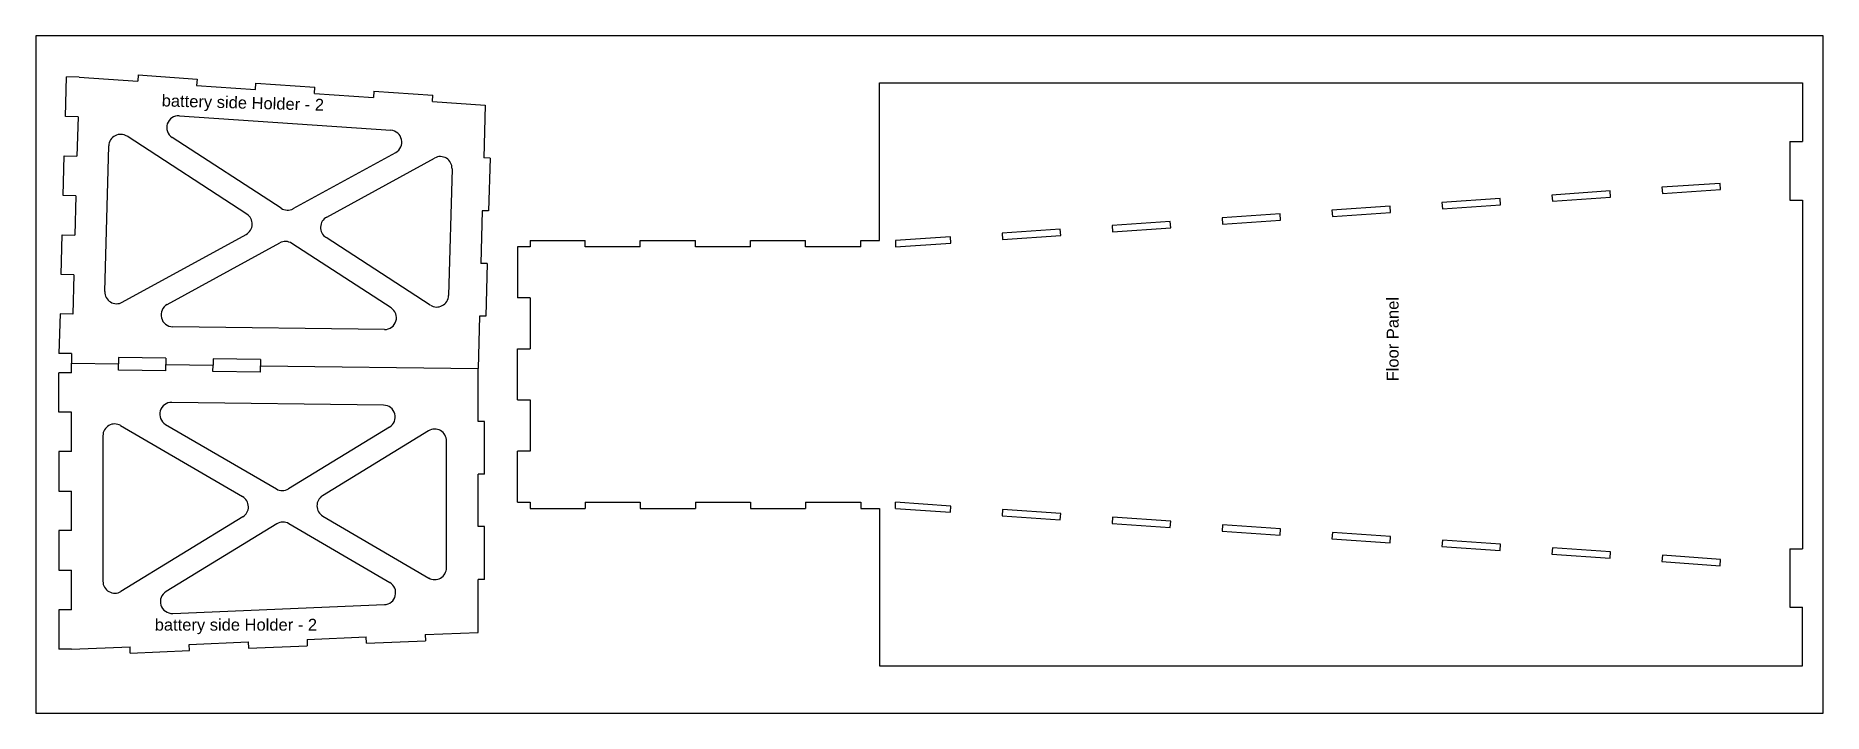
# Model space of a CAD drawing. Header units: millimetres. Extents: x -595 to -457, y 182 to 522.
# Drawn here: x -591.4 to -477.9, y 425 to 468 of the extents above; entities that cross this region are included whole.
import ezdxf

# ---------------------------------------------------------------- set-up
doc = ezdxf.new("R2010")
doc.units = ezdxf.units.MM
doc.header["$MEASUREMENT"] = 0
doc.layers.add('pic', color=7, linetype='Continuous')
doc.styles.get("Standard").update_dxf_attribs({"font": 'arial.ttf'})

msp = doc.modelspace()

# ---------------------------------------------------------------- texts
at = {"char_height": 0.75}
for s, insert, attachment_point, rotation in [('battery side Holder - 2', (-583.44, 463.25), 7, 358.4504), ('Floor Panel', (-505.64, 446.02), 1, 90)]:
    msp.add_mtext_dynamic_manual_height_columns(s, width=23.1831, gutter_width=1, heights=[0.152], dxfattribs=dict(at, insert=insert, attachment_point=attachment_point, rotation=rotation))
at = {"insert": (-583.87, 430.95), "char_height": 0.75, "attachment_point": 1}
msp.add_mtext_dynamic_manual_height_columns('battery side Holder - 2', width=23.1831, gutter_width=1, heights=[0.152], dxfattribs=at)

# ---------------------------------------------------------------- linework, layer by layer
at = {"color": 7, "linetype": 'Continuous', "lineweight": 25}
for p, q in [((-584.92, 465.47), (-584.95, 465.07)), ((-584.92, 465.47), (-581.18, 465.21)), ((-589.54, 462.84), (-589.47, 465.34)), ((-588.67, 465.32), (-589.47, 465.34)), ((-588.67, 465.32), (-584.95, 465.07)), ((-581.18, 465.21), (-581.21, 464.81)), ((-581.21, 464.81), (-577.47, 464.55)), ((-577.47, 464.55), (-577.44, 464.95)), ((-577.44, 464.95), (-573.7, 464.7)), ((-573.73, 464.3), (-573.7, 464.7)), ((-573.73, 464.3), (-569.98, 464.04)), ((-569.96, 464.44), (-569.98, 464.04)), ((-569.96, 464.44), (-566.22, 464.18)), ((-537.84, 464.96), (-479.24, 464.96)), ((-537.84, 454.96), (-537.84, 464.96)), ((-479.24, 464.96), (-479.24, 461.24)), ((-566.24, 463.78), (-566.22, 464.18)), ((-566.24, 463.78), (-562.88, 463.55)), ((-562.88, 463.55), (-562.98, 460.2)), ((-588.74, 462.82), (-589.54, 462.84)), ((-588.74, 462.82), (-588.81, 460.31)), ((-582.3, 462.88), (-568.88, 461.96)), ((-587.04, 451.72), (-586.79, 460.97)), ((-578.02, 456.64), (-585.63, 461.58)), ((-575.85, 457.02), (-582.76, 461.5)), ((-480.04, 461.24), (-480.04, 457.52)), ((-480.04, 461.24), (-479.24, 461.24)), ((-589.68, 457.82), (-589.61, 460.33)), ((-589.61, 460.33), (-588.81, 460.31)), ((-575.08, 456.99), (-568.57, 460.55)), ((-572.95, 456.45), (-566.1, 460.19)), ((-562.58, 460.18), (-562.98, 460.2)), ((-562.58, 460.18), (-562.67, 456.84)), ((-564.99, 459.52), (-565.21, 451.47)), ((-484.48, 458.59), (-488.17, 458.34)), ((-484.45, 458.2), (-484.48, 458.59)), ((-588.88, 457.8), (-589.68, 457.82)), ((-588.88, 457.8), (-588.95, 455.3)), ((-498.44, 457.62), (-502.14, 457.37)), ((-498.42, 457.23), (-498.44, 457.62)), ((-491.46, 458.11), (-495.15, 457.85)), ((-495.15, 457.85), (-495.12, 457.45)), ((-495.12, 457.45), (-491.43, 457.71)), ((-491.43, 457.71), (-491.46, 458.11)), ((-488.17, 458.34), (-488.14, 457.94)), ((-488.14, 457.94), (-484.45, 458.2)), ((-480.04, 457.52), (-479.24, 457.52)), ((-479.24, 457.52), (-479.24, 435.4)), ((-563.07, 456.85), (-563.16, 453.51)), ((-562.67, 456.84), (-563.07, 456.85)), ((-512.41, 456.65), (-516.1, 456.4)), ((-516.1, 456.4), (-516.07, 456)), ((-512.38, 456.26), (-512.41, 456.65)), ((-505.43, 457.14), (-509.12, 456.88)), ((-509.12, 456.88), (-509.09, 456.48)), ((-509.09, 456.48), (-505.4, 456.74)), ((-505.4, 456.74), (-505.43, 457.14)), ((-502.14, 457.37), (-502.11, 456.97)), ((-502.11, 456.97), (-498.42, 457.23)), ((-589.81, 452.81), (-589.74, 455.32)), ((-589.74, 455.32), (-588.95, 455.3)), ((-585.93, 451.04), (-578.07, 455.35)), ((-566.37, 450.86), (-572.99, 455.16)), ((-533.35, 455.2), (-536.84, 454.96)), ((-533.33, 454.8), (-533.35, 455.2)), ((-526.37, 455.68), (-530.07, 455.43)), ((-530.07, 455.43), (-530.04, 455.03)), ((-530.04, 455.03), (-526.34, 455.29)), ((-526.34, 455.29), (-526.37, 455.68)), ((-519.39, 456.17), (-523.08, 455.91)), ((-523.08, 455.91), (-523.06, 455.51)), ((-523.06, 455.51), (-519.36, 455.77)), ((-519.36, 455.77), (-519.39, 456.17)), ((-516.07, 456), (-512.38, 456.26)), ((-583.08, 450.9), (-575.93, 454.81)), ((-568.86, 450.69), (-575.17, 454.78)), ((-560.04, 454.56), (-560.84, 454.56)), ((-560.84, 454.56), (-560.84, 451.32)), ((-560.04, 454.96), (-556.54, 454.96)), ((-560.04, 454.96), (-560.04, 454.56)), ((-556.54, 454.56), (-556.54, 454.96)), ((-553.04, 454.56), (-556.54, 454.56)), ((-553.04, 454.96), (-549.54, 454.96)), ((-553.04, 454.56), (-553.04, 454.96)), ((-549.54, 454.56), (-549.54, 454.96)), ((-546.04, 454.56), (-549.54, 454.56)), ((-546.04, 454.96), (-542.54, 454.96)), ((-546.04, 454.56), (-546.04, 454.96)), ((-542.54, 454.56), (-542.54, 454.96)), ((-539.04, 454.56), (-542.54, 454.56)), ((-539.04, 454.96), (-537.84, 454.96)), ((-539.04, 454.56), (-539.04, 454.96)), ((-536.84, 454.96), (-536.84, 454.56)), ((-536.84, 454.56), (-533.33, 454.8)), ((-562.76, 453.5), (-563.16, 453.51)), ((-562.76, 453.5), (-562.85, 450.16)), ((-589.01, 452.79), (-589.81, 452.81)), ((-589.01, 452.79), (-589.08, 450.28)), ((-560.04, 451.32), (-560.84, 451.32)), ((-560.04, 451.32), (-560.04, 448.08)), ((-589.88, 450.31), (-589.95, 447.8)), ((-589.08, 450.28), (-589.88, 450.31)), ((-569.28, 449.31), (-582.73, 449.49)), ((-563.25, 450.17), (-563.34, 446.83)), ((-562.85, 450.16), (-563.25, 450.17)), ((-589.15, 447.78), (-589.95, 447.8)), ((-589.15, 447.78), (-589.16, 447.18)), ((-583.16, 447.49), (-586.16, 447.54)), ((-586.16, 447.54), (-586.16, 447.14)), ((-583.16, 447.49), (-583.16, 447.1)), ((-577.15, 447.41), (-580.16, 447.45)), ((-580.16, 447.45), (-580.16, 447.05)), ((-560.84, 448.08), (-560.04, 448.08)), ((-560.84, 444.84), (-560.84, 448.08)), ((-589.16, 446.57), (-589.96, 446.57)), ((-589.96, 444.07), (-589.96, 446.57)), ((-589.16, 447.18), (-586.16, 447.14)), ((-589.16, 446.57), (-589.16, 447.18)), ((-586.17, 446.74), (-586.16, 447.14)), ((-583.17, 446.7), (-586.17, 446.74)), ((-583.17, 446.7), (-583.16, 447.1)), ((-583.16, 447.1), (-580.16, 447.05)), ((-580.17, 446.65), (-580.16, 447.05)), ((-577.16, 446.61), (-580.17, 446.65)), ((-577.16, 447.01), (-563.34, 446.83)), ((-563.34, 443.48), (-563.34, 446.83)), ((-589.16, 444.07), (-589.96, 444.07)), ((-589.16, 441.56), (-589.16, 444.07)), ((-569.34, 444.51), (-582.79, 444.69)), ((-560.84, 444.84), (-560.04, 444.84)), ((-560.04, 444.84), (-560.04, 441.6)), ((-586.04, 443.22), (-578.3, 438.71)), ((-583.18, 443.29), (-576.14, 439.19)), ((-568.96, 443.12), (-575.38, 439.2)), ((-566.48, 442.88), (-573.22, 438.76)), ((-562.94, 443.48), (-563.34, 443.48)), ((-562.94, 440.14), (-562.94, 443.48)), ((-589.16, 441.56), (-589.96, 441.56)), ((-589.96, 441.56), (-589.96, 439.05)), ((-587.16, 442.57), (-587.16, 433.33)), ((-565.34, 434.19), (-565.34, 442.24)), ((-560.04, 441.6), (-560.84, 441.6)), ((-560.84, 438.36), (-560.84, 441.6)), ((-563.34, 436.8), (-563.34, 440.14)), ((-562.94, 440.14), (-563.34, 440.14)), ((-589.96, 439.05), (-589.16, 439.05)), ((-589.16, 436.55), (-589.16, 439.05)), ((-560.84, 438.36), (-560.04, 438.36)), ((-560.04, 438.36), (-560.04, 437.96)), ((-556.54, 438.36), (-556.54, 437.96)), ((-556.54, 438.36), (-553.04, 438.36)), ((-553.04, 438.36), (-553.04, 437.96)), ((-549.54, 438.36), (-549.54, 437.96)), ((-549.54, 438.36), (-546.04, 438.36)), ((-546.04, 438.36), (-546.04, 437.96)), ((-542.54, 438.36), (-542.54, 437.96)), ((-542.54, 438.36), (-539.04, 438.36)), ((-539.04, 438.36), (-539.04, 437.96)), ((-536.84, 437.96), (-536.84, 438.36)), ((-533.33, 438.11), (-536.84, 438.36)), ((-533.35, 437.72), (-533.33, 438.11)), ((-578.28, 437.42), (-586.02, 432.69)), ((-576.12, 436.98), (-583.15, 432.68)), ((-575.35, 436.99), (-568.94, 433.25)), ((-573.2, 437.47), (-566.47, 433.54)), ((-560.04, 437.96), (-556.54, 437.96)), ((-553.04, 437.96), (-549.54, 437.96)), ((-546.04, 437.96), (-542.54, 437.96)), ((-539.04, 437.96), (-537.84, 437.96)), ((-537.84, 437.96), (-537.84, 427.96)), ((-536.84, 437.96), (-533.35, 437.72)), ((-530.04, 437.89), (-530.07, 437.49)), ((-530.07, 437.49), (-526.37, 437.23)), ((-526.34, 437.63), (-530.04, 437.89)), ((-526.37, 437.23), (-526.34, 437.63)), ((-523.06, 437.4), (-523.08, 437)), ((-523.08, 437), (-519.39, 436.75)), ((-519.36, 437.14), (-523.06, 437.4)), ((-519.39, 436.75), (-519.36, 437.14)), ((-589.16, 436.55), (-589.96, 436.55)), ((-589.96, 436.55), (-589.96, 434.04)), ((-562.94, 436.8), (-563.34, 436.8)), ((-562.94, 433.45), (-562.94, 436.8)), ((-516.07, 436.92), (-516.1, 436.52)), ((-516.1, 436.52), (-512.41, 436.26)), ((-512.38, 436.66), (-516.07, 436.92)), ((-512.41, 436.26), (-512.38, 436.66)), ((-509.09, 436.43), (-509.12, 436.03)), ((-509.12, 436.03), (-505.43, 435.78)), ((-505.4, 436.17), (-509.09, 436.43)), ((-505.43, 435.78), (-505.4, 436.17)), ((-502.11, 435.95), (-502.14, 435.55)), ((-498.42, 435.69), (-502.11, 435.95)), ((-502.14, 435.55), (-498.44, 435.29)), ((-498.44, 435.29), (-498.42, 435.69)), ((-495.12, 435.46), (-495.15, 435.06)), ((-495.15, 435.06), (-491.46, 434.81)), ((-491.43, 435.2), (-495.12, 435.46)), ((-491.46, 434.81), (-491.43, 435.2)), ((-488.14, 434.98), (-488.17, 434.58)), ((-484.45, 434.72), (-488.14, 434.98)), ((-484.48, 434.32), (-484.45, 434.72)), ((-480.04, 435.4), (-480.04, 431.68)), ((-480.04, 435.4), (-479.24, 435.4)), ((-589.96, 434.04), (-589.16, 434.04)), ((-589.16, 431.53), (-589.16, 434.04)), ((-488.17, 434.58), (-484.48, 434.32)), ((-563.34, 430.09), (-563.34, 433.45)), ((-562.94, 433.45), (-563.34, 433.45)), ((-589.16, 431.53), (-589.96, 431.53)), ((-589.96, 431.53), (-589.96, 429.02)), ((-582.73, 431.29), (-569.29, 431.85)), ((-480.04, 431.68), (-479.24, 431.68)), ((-479.24, 427.96), (-479.24, 431.68)), ((-589.16, 429.02), (-585.43, 429.18)), ((-585.42, 428.78), (-585.43, 429.18)), ((-581.69, 429.33), (-577.94, 429.49)), ((-581.67, 428.93), (-581.69, 429.33)), ((-577.94, 429.49), (-577.92, 429.09)), ((-577.92, 429.09), (-574.18, 429.24)), ((-574.19, 429.64), (-570.45, 429.8)), ((-574.19, 429.64), (-574.18, 429.24)), ((-570.43, 429.4), (-570.45, 429.8)), ((-570.43, 429.4), (-566.68, 429.56)), ((-566.7, 429.95), (-563.34, 430.09)), ((-566.7, 429.95), (-566.68, 429.56)), ((-589.16, 429.02), (-589.96, 429.02)), ((-585.42, 428.78), (-581.67, 428.93)), ((-537.84, 427.96), (-479.24, 427.96))]:
    msp.add_line(p, q, dxfattribs=at)
for p in [(-577.15, 447.41), (-577.16, 446.61)]:
    msp.add_line(p, (-577.16, 447.01))
for centre, start, end in [((-582.36, 462.13), 86.0774, 237.0082), ((-568.93, 461.21), 298.7139, 86.0774), ((-586.04, 460.95), 57.0082, 178.4504), ((-565.74, 459.54), 358.4504, 118.7139), ((-578.43, 456.01), 298.7139, 57.0082), ((-575.44, 457.64), 237.0082, 298.7139), ((-572.59, 455.79), 118.7139, 237.0082), ((-575.57, 454.15), 57.0082, 118.7139), ((-586.29, 451.7), 178.4504, 298.7139), ((-582.72, 450.24), 118.7139, 269.2252), ((-569.27, 450.06), 269.2252, 57.0082), ((-565.96, 451.49), 237.0082, 358.4504), ((-582.8, 443.94), 89.2252, 239.7365), ((-569.35, 443.76), 301.4422, 89.2252), ((-586.41, 442.57), 59.7365, 180), ((-566.09, 442.24), 0, 121.4422), ((-578.67, 438.06), 301.4422, 59.7365), ((-575.77, 439.84), 239.7365, 301.4422), ((-572.82, 438.12), 121.4422, 239.7365), ((-575.73, 436.34), 59.7365, 121.4422), ((-566.09, 434.19), 239.7365, 0), ((-586.41, 433.33), 180, 301.4422), ((-582.76, 432.04), 121.4422, 272.3729), ((-569.32, 432.6), 272.3729, 59.7365)]:
    msp.add_arc(centre, 0.75, start, end, dxfattribs=at)
at = {"layer": 'pic', "color": 1}
msp.add_lwpolyline([(-591.42, 424.96), (-477.92, 424.96), (-477.92, 467.96), (-591.42, 467.96)], close=True, dxfattribs=at)

msp.set_redraw_order([(e.dxf.handle, doc.entitydb.next_handle()) for e in msp.query("TEXT MTEXT ATTDEF DIMENSION ARC_DIMENSION")])  # texts and dimensions are drawn at this point

doc.saveas('drawing.dxf')
